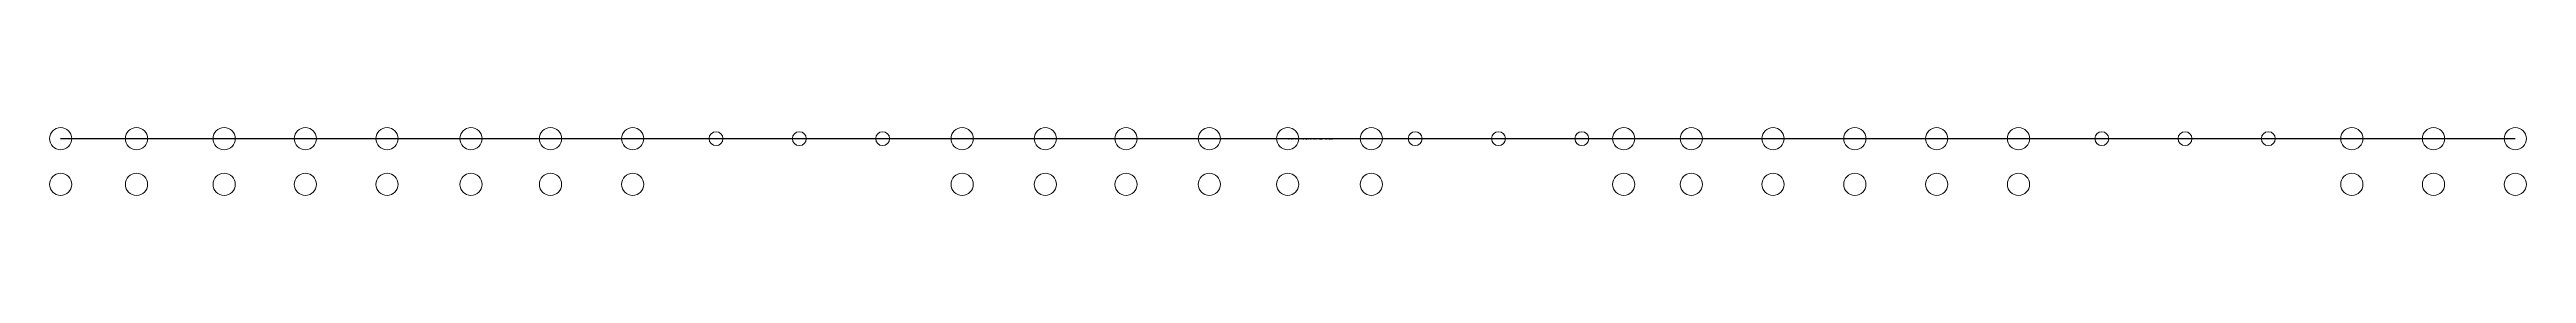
# Model space of a CAD drawing. Header units: millimetres. Extents: x 99349 to 128875, y -7284 to 5095.
# Drawn here: x 99349 to 103809, y -6343 to -6221 of the extents above; entities that cross this region are included whole.
import ezdxf

# ---------------------------------------------------------------- set-up
doc = ezdxf.new("R2010")
doc.units = ezdxf.units.MM
doc.layers.add('C-_CONC----_ED', color=7, linetype='Continuous', lineweight=13)
doc.styles.get("Standard").update_dxf_attribs({"font": 'arial.ttf'})

msp = doc.modelspace()

# ---------------------------------------------------------------- linework, layer by layer
msp.add_lwpolyline([(99368.7, -6241), (103789.3, -6241)])
at = {"layer": 'C-_CONC----_ED', "color": 6, "true_color": 0xff00ff}
for centre in [(99368.7, -6241), (99505.3, -6241), (99663.2, -6241), (99809.4, -6241), (99956.6, -6241), (100107.6, -6241), (100250.9, -6241), (100399, -6241), (100992.2, -6241), (101141.9, -6241), (101287.3, -6241), (101437.3, -6241), (101578.5, -6241), (101729, -6241, 0), (102183.7, -6241, 0), (102305.3, -6241), (102452.6, -6241), (102599.9, -6241), (102747.2, -6241), (102894.5, -6241), (103494.8, -6241, 0), (103642, -6241, 0), (103789.3, -6241, 0), (99368.7, -6323), (99505.3, -6323), (99663.2, -6323), (99809.4, -6323), (99956.6, -6323), (100107.6, -6323), (100250.9, -6323), (100399, -6323), (100992.2, -6323), (101141.9, -6323), (101287.3, -6323), (101437.3, -6323), (101578.5, -6323), (101729, -6323, 0), (102183.7, -6323, 0), (102305.3, -6323), (102452.6, -6323), (102599.9, -6323), (102747.2, -6323), (102894.5, -6323), (103494.8, -6323, 0), (103642, -6323, 0), (103789.3, -6323, 0)]:
    msp.add_circle(centre, 20, dxfattribs=at)
at = {"layer": 'C-_CONC----_ED'}
for centre in [(100549, -6241), (100699, -6241), (100849, -6241), (101808.1, -6241), (101958.1, -6241), (102108.1, -6241), (103044.5, -6241), (103194.5, -6241), (103344.5, -6241)]:
    msp.add_circle(centre, 12.5, dxfattribs=at)

# ---------------------------------------------------------------- texts
at = {"insert": (101579, -6241), "char_height": 2.5, "attachment_point": 1}
msp.add_mtext('L 4700 ROT 270 PLANE XZ POS Y 6600 STRAIGHT', dxfattribs=at)

doc.saveas('drawing.dxf')
